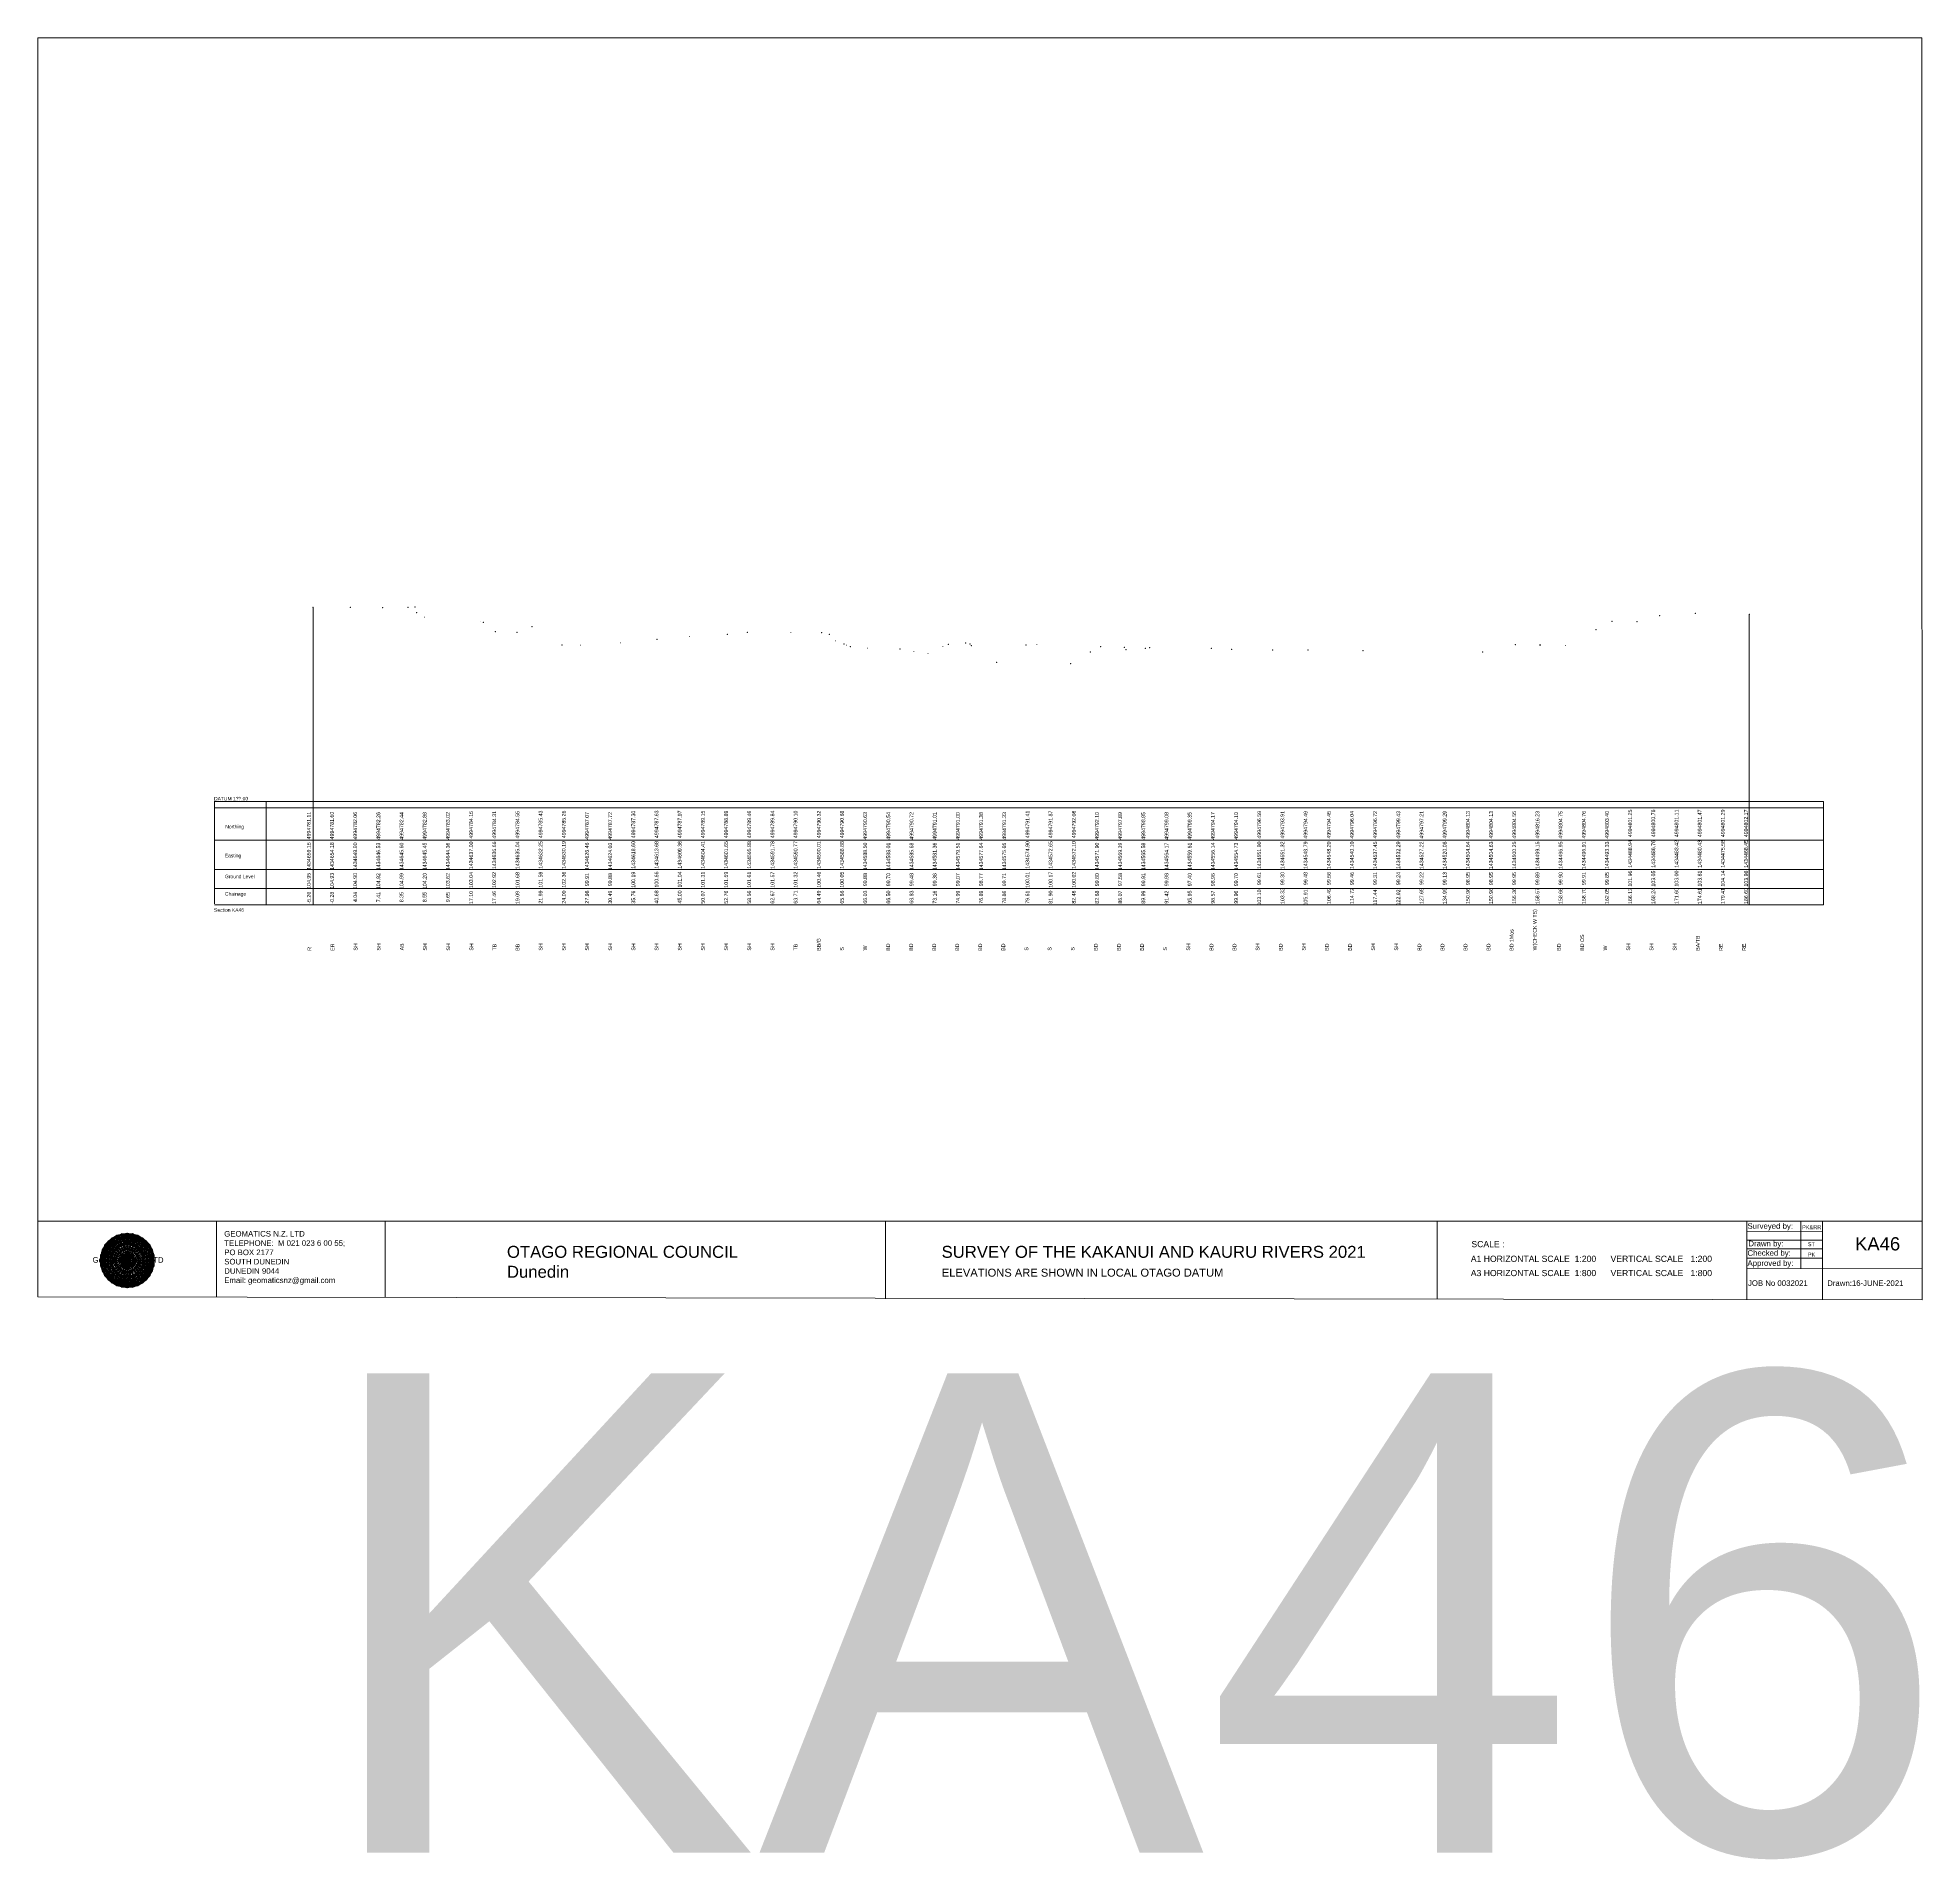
# Model space of a CAD drawing. Header units: millimetres. Extents: x -4102225 to 9709717, y -15023097 to 2258209.
# Drawn here: x 9457940 to 9709717, y -62299 to 181022 of the extents above; entities that cross this region are included whole.
import ezdxf

# ---------------------------------------------------------------- set-up
doc = ezdxf.new("R2010")
doc.units = ezdxf.units.MM
doc.header["$PDMODE"] = 35
doc.header["$PDSIZE"] = 20
doc.layers.get('0').update_dxf_attribs({"lineweight": 0})
doc.layers.add('geo', color=7, linetype='Continuous', lineweight=0)
doc.styles.get("Standard").update_dxf_attribs({"font": 'arial.ttf'})

# ---------------------------------------------------------------- blocks, each defined once
blk = doc.blocks.new('Geomatics_Circle_SPT')
at = {"layer": 'geo', "color": 2, "linetype": 'Continuous', "lineweight": 0}
for p, q in [((0, 25.2), (-25.2, 0)), ((-24.7, 4.9), (-4.9, 24.7)), ((-24.7, -4.9), (4.9, 24.7)), ((-9.7, 23.3), (-23.3, 9.6)), ((9.7, 23.3), (-23.3, -9.7)), ((-21, 14), (-14, 21)), ((-21, -14), (14, 21)), ((0, 0), (-17.8, 17.8)), ((-14, 21), (21, -14)), ((23.3, -9.7), (-9.7, 23.3)), ((-4.9, 24.7), (24.7, -4.9)), ((25.2, 0), (0, 25.2)), ((0, 0), (17.8, 17.8)), ((4.9, 24.7), (24.7, 4.9)), ((23.3, 9.7), (9.7, 23.3)), ((14, 21), (21, 14)), ((17.8, 18.1), (17.8, 18.1)), ((4.9, -24.7), (-24.7, 4.9)), ((-24.7, 0), (0, -24.7)), ((-23.3, 9.7), (9.7, -23.3)), ((14, -21), (-21, 14)), ((0, 0), (-17.8, -17.8)), ((21, 14), (-14, -21)), ((-9.7, -23.3), (23.3, 9.7)), ((24.7, 4.9), (-4.9, -24.7)), ((0, 0), (17.8, -17.8)), ((0, -24.8), (25.2, 0)), ((-4.9, -24.7), (-24.7, -4.9)), ((-23.3, -9.7), (-9.7, -23.3)), ((-14, -21), (-21, -14)), ((24.7, -4.9), (4.9, -24.7)), ((9.7, -23.3), (23.3, -9.7)), ((21, -14), (14, -21)), ((-17.8, -17.8), (-17.8, -17.8)), ((4.9, -24.7), (4.9, -24.7)), ((18.1, -17.8), (18.1, -17.8))]:
    blk.add_line(p, q, dxfattribs=at)
at = {"layer": 'geo', "color": 1, "linetype": 'Continuous', "lineweight": 0}
for p, q in [((-25.2, 0), (9.7, 23.3)), ((-25.2, 0), (-9.6, 23.3)), ((-4.9, 24.8), (-24.7, -4.9)), ((4.9, 24.7), (-24.7, 4.9)), ((14, 21), (-24.7, -4.9)), ((-14, 21), (-24.7, 4.9)), ((-23.3, 9.7), (0, 25.2)), ((-23.3, -9.6), (0, 25.2)), ((-23.3, -9.6), (17.8, 17.8)), ((-23.3, 9.7), (-17.8, 17.9)), ((-23.3, -9.6), (-17.8, 17.9)), ((-23.3, 9.7), (17.8, 17.8)), ((4.9, 24.8), (-21, -14)), ((-4.9, 24.7), (-21, 14)), ((14, 21), (-21, 14)), ((-14, 21), (-21, -14)), ((-17.9, 17.6), (-17.9, 17.6)), ((-17.8, 17.8), (9.7, 23.3)), ((-17.8, 17.8), (-9.6, 23.3)), ((-17.8, -17.8), (9.7, 23.3)), ((-17.8, -17.8), (-9.7, 23.3)), ((-9.7, -23.3), (-17.8, 17.8)), ((-17.8, 17.8), (9.7, -23.3)), ((-17.8, 17.8), (23.3, -9.6)), ((-17.8, 17.8), (23.3, 9.7)), ((4.9, 24.7), (-14, 21)), ((-4.9, 24.7), (-14, -20.9)), ((0, 0), (-14, 21)), ((-14, 21), (-4.9, -24.7)), ((-14, 21), (-14, 21)), ((24.7, -4.9), (-14, 21)), ((21, 14), (-14, 21)), ((-9.8, 23.1), (-9.8, 23.1)), ((-9.7, 23.3), (0, 25.2)), ((-9.7, 23.3), (0, -25.2)), ((-9.7, -23.3), (0, 25.2)), ((-9.6, 23.3), (17.8, -17.8)), ((-9.6, 23.3), (25.2, 0)), ((-9.6, 23.3), (17.8, 17.8)), ((-9.6, -23.3), (17.8, 17.9)), ((0, 0), (-4.9, 24.7)), ((-4.9, 24.7), (-4.9, 24.7)), ((21, -14), (-4.9, 24.7)), ((24.8, 4.9), (-4.9, 24.7)), ((14, 21), (-4.9, 24.7)), ((-0.2, 25.1), (-0.2, 25.1)), ((0, 25.2), (9.7, -23.3)), ((0, 25.2), (23.3, -9.7)), ((0, 25.2), (23.3, 9.7)), ((0, 25.2), (9.7, 23.3)), ((0, 0), (4.9, 24.7)), ((0, -25.2), (9.7, 23.3)), ((0, 0), (14, 21)), ((21, 14), (4.9, 24.8)), ((14, -21), (4.9, 24.7)), ((24.7, -4.9), (4.9, 24.7)), ((4.9, 24.7), (4.9, 24.7)), ((4.9, -24.7), (14, 21)), ((9.4, 23.3), (9.4, 23.3)), ((9.7, 23.3), (17.8, -17.8)), ((9.7, 23.3), (25.2, 0)), ((9.7, 23.3), (17.8, 17.9)), ((17.8, 17.8), (9.7, -23.3)), ((21, -14), (14, 21)), ((24.7, 4.9), (14, 21)), ((14, 21), (14, 21)), ((17.6, 17.9), (17.6, 17.9)), ((17.8, 17.8), (23.3, -9.7)), ((17.8, 17.8), (23.3, 9.7)), ((-25.2, 0), (23.3, 9.7)), ((-25.2, 0), (-23.3, 9.7)), ((-23.3, -9.7), (-25.2, 0)), ((-9.6, -23.3), (-25.2, 0)), ((9.7, -23.3), (-25.2, 0)), ((21, 14), (-24.7, 4.9)), ((-21, 14), (-24.7, -4.9)), ((0, 0), (-24.7, 4.9)), ((-24.7, 4.9), (-21, -14)), ((-24.7, 4.9), (-4.9, -24.7)), ((-24.7, 4.9), (14, -21)), ((-24.7, 4.9), (-24.7, 4.9)), ((0, 0), (-24.7, -4.9)), ((-17.8, -17.8), (-23.3, 9.7)), ((0, -25.2), (-23.3, 9.7)), ((-23.3, 9.7), (17.8, -17.8)), ((-23.3, 9.7), (25.2, 0)), ((-23.3, 9.4), (-23.3, 9.4)), ((-23.3, -9.7), (25.2, 0)), ((0, 0), (-21, 14)), ((-21, 14), (-14, -21)), ((-21, 14), (4.9, -24.7)), ((-21, 14), (-21, 14)), ((24.7, 4.9), (-21, 14)), ((0, 0), (-21, -14)), ((-17.8, -17.8), (23.3, 9.7)), ((-14, -21), (24.7, 4.9)), ((0, 0), (-14, -21)), ((25.2, 0), (-9.6, -23.3)), ((-4.9, -24.7), (21, 14)), ((0, 0), (-4.9, -24.7)), ((0, 0), (21, 14)), ((23.3, 9.7), (0, -25.2)), ((0, 0), (24.8, 4.9)), ((0, 0), (4.9, -24.7)), ((0, 0), (14, -21)), ((0, 0), (21, -14)), ((0, 0), (24.8, -4.9)), ((4.9, -24.7), (24.7, 4.9)), ((25.2, 0), (9.7, -23.3)), ((14, -21), (21, 14)), ((23.3, 9.7), (17.8, -17.8)), ((24.7, -4.9), (21, 14)), ((21, 14), (21, 14)), ((21, -14), (24.7, 4.9)), ((23.1, 9.8), (23.1, 9.8)), ((23.3, 9.7), (25.2, 0)), ((25.2, 0), (23.3, -9.6)), ((24.7, 4.9), (24.7, 4.9)), ((25.1, 0.2), (25.1, 0.2)), ((-25.2, 0), (23.3, -9.7)), ((-25.1, -0.2), (-25.1, -0.2)), ((-24.7, -4.9), (-24.7, -4.9)), ((-24.7, -4.9), (-14, -21)), ((-24.7, -4.9), (4.9, -24.7)), ((-24.7, -4.9), (21, -14)), ((-17.8, -17.8), (-23.3, -9.7)), ((0, -25.2), (-23.3, -9.6)), ((17.8, -17.8), (-23.3, -9.6)), ((-23.1, -9.8), (-23.1, -9.8)), ((-21, -14), (24.7, -4.9)), ((-21, -14), (-21, -14)), ((-21, -14), (-4.9, -24.7)), ((-21, -14), (14, -21)), ((23.3, -9.7), (-17.8, -17.8)), ((-14, -21), (21, -14)), ((-4.9, -24.7), (24.7, -4.9)), ((23.3, -9.6), (0, -25.2)), ((4.9, -24.7), (21, -14)), ((14, -21), (24.7, -4.9)), ((23.3, -9.6), (17.8, -17.8)), ((21, -14), (21, -14)), ((23.3, -9.4), (23.3, -9.4)), ((24.7, -4.9), (24.7, -4.9)), ((-9.6, -23.3), (-17.8, -17.8)), ((9.7, -23.3), (-17.8, -17.8)), ((-17.6, -17.9), (-17.6, -17.9)), ((-14, -21), (-14, -21)), ((-14, -21), (4.9, -24.7)), ((17.8, -17.8), (-9.7, -23.3)), ((0, -25.2), (-9.7, -23.3)), ((-9.4, -23.3), (-9.4, -23.3)), ((-4.9, -24.7), (14, -21)), ((-4.9, -24.7), (-4.9, -24.7)), ((9.7, -23.3), (0, -25.2)), ((0.2, -25.1), (0.2, -25.1)), ((4.9, -24.7), (4.9, -24.7)), ((17.8, -17.8), (9.7, -23.3)), ((9.8, -23.1), (9.8, -23.1)), ((14, -21), (14, -21)), ((17.9, -17.6), (17.9, -17.6))]:
    blk.add_line(p, q, dxfattribs=at)
at = {"layer": 'geo', "color": 114, "linetype": 'Continuous', "lineweight": 0}
for p, q in [((17.9, 17.8), (-25.2, 0)), ((-24.7, 4.9), (14, 21)), ((9.7, 23.3), (-23.3, 9.7)), ((-20.9, 14), (4.9, 24.7)), ((0, 25.2), (-17.8, 17.8)), ((-17.8, 17.8), (0, -25.2)), ((-14, 21), (-4.9, 24.7)), ((4.9, -24.7), (-14, 21)), ((0, 0), (-9.7, 23.3)), ((-4.9, 24.7), (14, -21)), ((17.8, -17.8), (0, 25.2)), ((0, 0), (9.7, 23.3)), ((4.9, 24.7), (21, -14)), ((23.3, -9.7), (9.7, 23.3)), ((14, 21), (24.7, -4.9)), ((25.2, 0), (17.8, 17.8)), ((-24.7, -4.9), (21, 14)), ((-14, -21), (-24.7, 4.9)), ((0, 0), (-23.3, 9.7)), ((-23.3, 9.7), (-9.7, -23.3)), ((0, 0), (-23.3, -9.7)), ((-4.9, -24.7), (-21, 14)), ((24.8, 4.9), (-20.9, -14)), ((0, 0), (-9.7, -23.3)), ((0, 0), (23.3, 9.7)), ((0, 0), (9.7, -23.3)), ((0, 0), (23.3, -9.7)), ((21, 14), (24.7, 4.9)), ((-25.2, 0), (-17.8, -17.8)), ((-21, -14), (-24.7, -4.9)), ((-17.8, -17.8), (25.2, 0)), ((24.8, -4.9), (-14, -21)), ((-9.6, -23.3), (23.3, -9.7)), ((21, -14), (-4.9, -24.8)), ((0, -25.2), (17.9, -17.8)), ((14, -21), (4.9, -24.8))]:
    blk.add_line(p, q, dxfattribs=at)
at = {"layer": 'geo', "color": 250, "linetype": 'Continuous', "lineweight": 0}
for p, q in [((-17.8, 17.8), (17.8, 17.8)), ((-17.8, -17.8), (-17.8, 17.8)), ((-14, 21), (-14, 21)), ((14, 21), (-14, 21)), ((-14, 20.9), (-14, -21)), ((-9.7, 23.3), (9.7, 23.3)), ((-9.7, -23.3), (-9.7, 23.3)), ((-4.9, 24.7), (4.9, 24.7)), ((-4.9, 24.7), (-4.9, -24.7)), ((0, 0), (0, 25.2)), ((4.9, 24.7), (4.9, -24.7)), ((9.7, -23.3), (9.7, 23.3)), ((14, 21), (14, -21)), ((17.8, -17.8), (17.8, 17.8)), ((0, 0), (-25.2, 0)), ((24.7, 4.9), (-24.7, 4.9)), ((-24.7, 4.9), (-24.7, -4.9)), ((-23.3, 9.7), (23.3, 9.7)), ((-23.3, 9.7), (-23.3, 9.7)), ((-23.3, -9.7), (-23.3, 9.7)), ((21, 14), (-21, 14)), ((-21, 14), (-21, -14)), ((0, 0), (0, -25.2)), ((0, 0), (25.2, 0)), ((21, 14), (21, 14)), ((21, -14), (21, 14)), ((23.3, 9.7), (23.3, -9.7)), ((24.7, 4.9), (24.7, 4.9)), ((24.7, -4.9), (24.7, 4.9)), ((-24.7, -4.9), (24.7, -4.9)), ((23.3, -9.7), (-23.3, -9.7)), ((-21, -14), (21, -14)), ((17.8, -17.8), (-17.8, -17.8)), ((-14, -21), (14, -21)), ((9.7, -23.3), (-9.7, -23.3)), ((-4.9, -24.7), (4.9, -24.7))]:
    blk.add_line(p, q, dxfattribs=at)
blk = doc.blocks.new('GeomaticsNZ TITLE BLOCK')
at = {"color": 7, "linetype": 'Continuous', "lineweight": 0}
for p, q in [((0, 94.9), (0, 1579.2)), ((0, 1579.2), (2363.4, 1579.2)), ((2363.4, 1579.2), (2364, 94.9)), ((2364, 94.9), (0, 94.9)), ((0, 94.9), (0, 0)), ((15.9, 94.9), (2364, 94.9)), ((224.3, 95.2), (224.3, -0.3)), ((2364, 94.9), (382.6, 94.9)), ((435.8, 95.2), (435.8, -0.7)), ((1063.4, 94.9), (1063.4, -2.4)), ((1755.4, 94.9), (1755.4, -2.6)), ((2143.9, 94.9), (2143.7, -3)), ((2211.5, 94.9), (2211.5, 36.1)), ((2238.6, 94.8), (2238.6, -3.2)), ((2364, -3.5), (2364, 94.9)), ((2143.9, 81.9), (2238.6, 81.7)), ((2143.9, 71), (2238.6, 71)), ((2143.6, 60.4), (2238.6, 60.4)), ((2143.8, 48.6), (2238.6, 48.6)), ((2143.8, 35.4), (2364, 35.3)), ((0, 0), (2364, -3.5))]:
    blk.add_line(p, q, dxfattribs=at)
at = {"color": 7, "linetype": 'Continuous', "lineweight": 0, "xscale": 1.36, "yscale": 1.36, "zscale": 1.36}
blk.add_blockref('Geomatics_Circle_SPT', (112.4, 45.7), dxfattribs=at)
at = {"color": 7, "linetype": 'Continuous', "lineweight": 0}
for s, p in [('PK&RR', (2213.2, 84.8)), ('ST', (2220.3, 63.6)), ('PK', (2220.4, 50.6))]:
    blk.add_text(s, height=5, dxfattribs=at).set_placement(p)
at = {"color": 7, "linetype": 'Continuous', "lineweight": 0, "attachment_point": 1}
for s, width, heights, insert, char_height in [('{\\C256;GEOMATICS N.Z. LTD                   \\PTELEPHONE:  M 021 023 6 00 55;\\PPO BOX 2177\\PSOUTH DUNEDIN\\PDUNEDIN 9044\\PEmail: geomaticsnz@gmail.com}', 3535.727, [94.7], (234, 82.7), 7), ('{\\C256;Surveyed by:}', 3535.727, [0], (2144.7, 92.4), 7), ('{\\C256;Geomatics N.Z. LTD                   }', 125.079, [15.8], (68.8, 49.9), 7), ('{\\C256;OTAGO REGIONAL COUNCIL\\PDunedin}', 3535.727, [0], (588.6, 64), 15), ('{\\C256;SURVEY OF THE KAKANUI AND KAURU RIVERS 2021}', 3535.727, [0], (1133.8, 64), 15), ('{\\C256;Checked by:}', 3535.727, [0], (2144.7, 58.6), 7), ('{\\C256;Drawn by:}', 3535.727, [0], (2145.8, 70.4), 7), ('{\\C256;ELEVATIONS ARE SHOWN IN LOCAL OTAGO DATUM}', 3535.727, [0], (1134.1, 35.4), 10), ('{\\C256;Approved by:}', 3535.727, [0], (2144.7, 45.9), 7), ('{\\C256;JOB No 0032021}', 3535.727, [0], (2145.3, 20.8), 7), ('{\\C256;Drawn:16-JUNE-2021}', 3535.727, [0], (2244.7, 20.7), 7)]:
    blk.add_mtext_dynamic_manual_height_columns(s, width=width, gutter_width=159, heights=heights, dxfattribs=dict(at, insert=insert, char_height=char_height))

msp = doc.modelspace()

# ---------------------------------------------------------------- linework, layer by layer
for p, q in [((9494737.274, 104952), (9494737.274, 65184.712)), ((9686596.632, 103982), (9686596.632, 65184.712)), ((9696513.464, 79008.972), (9696513.464, 65184.712))]:
    msp.add_line(p, q)
at = {"lineweight": 0}
for p, q in [((9481565.085, 79008.972), (9481565.085, 65311.49)), ((9481565.085, 79008.972), (9696513.464, 79008.972)), ((9481565.085, 78162.539), (9696513.464, 78162.539)), ((9488467.427, 79008.972), (9488467.427, 65184.712)), ((9481565.085, 73839.918), (9696513.464, 73839.918)), ((9481565.085, 69894.963), (9696513.464, 69894.963)), ((9481565.085, 67380.641), (9696513.464, 67380.641)), ((9481565.085, 65184.712), (9696513.464, 65184.712))]:
    msp.add_line(p, q, dxfattribs=at)
at = {"color": 7}
for p in [(9494737.274, 104952), (9499724.882, 104932), (9504036.272, 104902), (9507411.184, 104921), (9508353.01, 104991), (9508552.614, 104201), (9509651.496, 103621), (9674613.288, 103812), (9679413.145, 104142), (9686596.632, 103982), (9517097.337, 103041), (9517457.182, 102921), (9519094.853, 101681), (9521989.898, 101591), (9523996.495, 102360), (9544999.784, 101039), (9550068.328, 101309), (9552762.975, 101589), (9558557.195, 101609), (9562671.578, 101568), (9563706.944, 101318), (9666134.829, 101963), (9668243.605, 103053), (9671601.754, 103003), (9527981.661, 99910), (9530491.793, 99880), (9535762.236, 100190), (9540675.501, 100660), (9564489.449, 100458), (9565657.791, 100048), (9566027.44, 99878), (9566500.916, 99698), (9568834.266, 99478), (9573155.497, 99378), (9574989.541, 99068), (9576892.393, 98768), (9578860.788, 99708), (9579614.943, 100007), (9581904.48, 100167), (9582476.44, 100017), (9582677.366, 99797), (9589990.819, 99907), (9591418.813, 99977), (9598572.603, 98956), (9599962.694, 99696), (9603101.774, 99606), (9603324.52, 99296), (9605905.729, 99476), (9606486.624, 99556), (9614720.414, 99456), (9617435.17, 99305), (9622916.344, 99235), (9627646.387, 99215), (9634991.642, 99134), (9650960.004, 98952), (9650962.971, 98952), (9655356.228, 99947), (9658574.926, 99892), (9658655.669, 99899), (9658697.659, 99905), (9662050.243, 99853), (9586067.933, 97577), (9595948.783, 97400)]:
    msp.add_point(p, dxfattribs=at)
at = {"lineweight": 0}
msp.add_point((9481565.085, 79008.972), dxfattribs=at)
msp.add_point((9481565.085, 79008.972), dxfattribs=at)

# ---------------------------------------------------------------- block references
at = {"color": 7, "lineweight": 0, "xscale": 106.5053773992074, "yscale": 106.5053773992074, "zscale": 106.5053773992074}
msp.add_blockref('GeomaticsNZ TITLE BLOCK', (9457939.592, 12825.134), dxfattribs=at)

# ---------------------------------------------------------------- texts
at = {"lineweight": 0}
for s, height, p in [('DATUM 1??.00', 473.07414, (9481498.148, 79144.954)), ('Northing', 473.0741, (9483009.152, 75396.314)), ('Easting', 473.0741, (9482940.268, 71536.913)), ('Ground Level', 473.07414, (9482957.371, 68747.602)), ('Chainage', 473.0741, (9482959.63, 66423.466)), ('Section KA46', 473.07414, (9481498.137, 64266.797))]:
    msp.add_text(s, height=height, dxfattribs=at).set_placement(p)
for s, p in [(' -5.26  104.95  1434659.15  4994781.11', (9494405.962, 65162.543)), (' -0.28  104.93  1434654.18  4994781.60', (9497502.915, 65162.543)), ('  4.04  104.90  1434649.90  4994782.06', (9500599.867, 65175.844)), ('  7.41  104.92  1434646.53  4994782.26', (9503696.82, 65151.629)), ('  8.35  104.99  1434645.60  4994782.44', (9506793.773, 65156.404)), ('  8.55  104.20  1434645.45  4994782.88', (9509890.726, 65156.404)), ('  9.65  103.62  1434644.36  4994783.02', (9512987.678, 65155.722)), (' 17.10  103.04  1434637.00  4994784.15', (9516084.631, 65108.655)), (' 17.46  102.92  1434636.66  4994784.31', (9519181.584, 65108.655)), (' 19.09  101.68  1434635.04  4994784.55', (9522278.537, 65108.655)), (' 21.99  101.59  1434632.25  4994785.43', (9525375.489, 65164.248)), (' 24.00  102.36  1434630.19  4994785.26', (9528472.442, 65164.248)), (' 27.98   99.91  1434626.46  4994787.07', (9531569.395, 65164.248)), (' 30.49   99.88  1434624.03  4994787.72', (9534666.348, 65155.381)), (' 35.76  100.19  1434618.60  4994787.30', (9537763.3, 65155.381)), (' 40.68  100.66  1434613.68  4994787.63', (9540860.253, 65175.844)), (' 45.00  101.04  1434609.36  4994787.97', (9543957.206, 65175.844)), (' 50.07  101.31  1434604.41  4994789.15', (9547054.159, 65155.722)), (' 52.76  101.59  1434601.65  4994788.89', (9550151.111, 65155.722)), (' 58.56  101.61  1434595.88  4994789.46', (9553248.064, 65155.722)), (' 62.67  101.57  1434591.78  4994789.84', (9556345.017, 65158.45)), (' 63.71  101.32  1434590.77  4994790.10', (9559441.97, 65158.45)), (' 64.49  100.46  1434590.01  4994790.32', (9562538.922, 65158.45)), (' 65.66  100.05  1434588.88  4994790.68', (9565635.875, 65158.45)), (' 66.03   99.88  1434588.50  4994790.63', (9568732.828, 65158.45)), (' 66.50   99.70  1434588.01  4994790.54', (9571829.78, 65158.45)), (' 68.83   99.48  1434585.68  4994790.72', (9574926.733, 65158.45)), (' 73.16   99.38  1434581.36  4994791.01', (9578023.686, 65151.629)), (' 74.99   99.07  1434579.51  4994791.00', (9581120.639, 65151.629)), (' 76.89   98.77  1434577.64  4994791.38', (9584217.591, 65151.629)), (' 78.86   99.71  1434575.65  4994791.33', (9587314.544, 65151.629)), (' 79.61  100.01  1434574.90  4994791.41', (9590411.497, 65151.629)), (' 81.90  100.17  1434572.65  4994791.87', (9593508.45, 65156.404)), (' 82.48  100.02  1434572.10  4994792.08', (9596605.402, 65156.404)), (' 82.68   99.80  1434571.90  4994792.10', (9599702.355, 65156.404)), (' 86.07   97.58  1434569.39  4994797.89', (9602799.308, 65156.404)), (' 89.99   99.91  1434565.58  4994798.85', (9605896.261, 65156.404)), (' 91.42   99.98  1434564.17  4994799.08', (9608993.213, 65155.722)), (' 95.95   97.40  1434559.61  4994799.35', (9612090.166, 65155.722)), (' 98.57   98.96  1434556.14  4994794.17', (9615187.119, 65155.722)), (' 99.96   99.70  1434554.73  4994794.10', (9618284.072, 65155.722)), ('103.10   99.61  1434551.90  4994796.59', (9621381.024, 65108.655)), (' 103.32  99.30  1434551.32  4994793.91', (9624477.977, 65108.655)), ('105.91   99.48  1434548.79  4994794.49', (9627574.93, 65108.655)), (' 106.49  99.56  1434548.20  4994794.45', (9630671.883, 65108.655)), (' 114.72  99.46  1434540.10  4994796.04', (9633768.835, 65108.655)), ('117.44   99.31  1434537.45  4994796.72', (9636865.788, 65108.655)), ('122.92   99.24  1434532.29  4994799.43', (9639962.741, 65108.655)), (' 127.65  99.22  1434527.22  4994797.21', (9643059.694, 65108.655)), (' 134.99  99.13  1434520.08  4994799.29', (9646156.646, 65108.655)), (' 150.96  98.95  1434504.64  4994804.13', (9649253.599, 65108.655)), (' 150.96  98.95  1434504.63  4994804.13', (9652350.552, 65108.655)), (' 155.36  99.95  1434500.25  4994804.55', (9655447.504, 65108.655)), (' 158.57  99.89  1434499.15  4994816.23', (9658544.457, 65108.655)), (' 158.66  99.90  1434496.95  4994804.75', (9661641.41, 65108.655)), (' 158.70  99.91  1434496.91  4994804.76', (9664738.363, 65108.655)), (' 162.05  99.85  1434493.33  4994803.40', (9667835.315, 65108.655)), (' 166.13 101.96  1434488.94  4994801.25', (9670932.268, 65108.655)), (' 168.24 103.05  1434486.76  4994800.76', (9674029.221, 65108.655)), (' 171.60 103.00  1434483.42  4994801.11', (9677126.174, 65108.655)), (' 174.61 103.81  1434480.43  4994801.47', (9680223.126, 65108.655)), (' 179.41 104.14  1434475.58  4994801.29', (9683320.079, 65108.655)), (' 186.60 103.98  1434468.45  4994802.17', (9686417.032, 65108.655))]:
    msp.add_text(s, height=500, rotation=90).set_placement(p)
at = {"color": 4}
for s, p in [('  W(CHECK W TS)', (9658197.662, 58715.407)), ('  BB/G', (9562530.051, 58672.774)), ('  BD 1Mos', (9655101.279, 58672.774)), ('  BD OS', (9664512.87, 58672.774)), ('  BA/TB', (9679979.437, 58672.774)), ('  R', (9494495.916, 58669.023)), ('  ER', (9497575.587, 58668.682)), ('  SH', (9500663.784, 58692.556)), ('  SH', (9503760.508, 58692.556)), ('  AB', (9506848.705, 58724.957)), ('  SH', (9509936.903, 58692.556)), ('  SH', (9513033.627, 58692.556)), ('  SH', (9516130.351, 58692.556)), ('  TB', (9519218.548, 58707.563)), ('  BB', (9522298.219, 58672.774)), ('  SH', (9525386.416, 58692.556)), ('  SH', (9528483.14, 58692.556)), ('  SH', (9531579.864, 58692.556)), ('  SH', (9534676.588, 58692.556)), ('  SH', (9537773.312, 58692.556)), ('  SH', (9540870.036, 58692.556)), ('  SH', (9543966.76, 58692.556)), ('  SH', (9547063.484, 58692.556)), ('  SH', (9550160.208, 58692.556)), ('  SH', (9553256.932, 58692.556)), ('  SH', (9556353.656, 58692.556)), ('  TB', (9559441.854, 58707.563)), ('  S', (9565626.775, 58692.556)), ('  W', (9568714.972, 58715.407)), ('  BD', (9571794.643, 58672.774)), ('  BD', (9574874.314, 58672.774)), ('  BD', (9577953.985, 58672.774)), ('  BD', (9581033.655, 58672.774)), ('  BD', (9584113.326, 58672.774)), ('  BD', (9587192.997, 58672.774)), ('  S', (9590281.194, 58692.556)), ('  S', (9593377.918, 58692.556)), ('  S', (9596474.642, 58692.556)), ('  BD', (9599562.84, 58672.774)), ('  BD', (9602642.511, 58672.774)), ('  BD', (9605722.181, 58672.774)), ('  S', (9608810.379, 58692.556)), ('  SH', (9611907.103, 58692.556)), ('  BD', (9614995.3, 58672.774)), ('  BD', (9618074.971, 58672.774)), ('  SH', (9621163.168, 58692.556)), ('  BD', (9624251.366, 58672.774)), ('  SH', (9627339.563, 58692.556)), ('  BD', (9630427.76, 58672.774)), ('  BD', (9633507.431, 58672.774)), ('  SH', (9636595.629, 58692.556)), ('  SH', (9639692.353, 58692.556)), ('  BD', (9642780.55, 58672.774)), ('  BD', (9645860.221, 58672.774)), ('  BD', (9648939.891, 58672.774)), ('  BD', (9652019.562, 58672.774)), ('  BD', (9661424.332, 58672.774)), ('  W', (9667601.068, 58715.407)), ('  SH', (9670689.265, 58692.556)), ('  SH', (9673785.989, 58692.556)), ('  SH', (9676882.713, 58692.556)), ('  RE', (9683067.634, 58669.023)), ('  RE', (9686147.305, 58669.023))]:
    msp.add_text(s, height=500, rotation=90, dxfattribs=at).set_placement(p)
at = {"color": 7, "lineweight": 0}
for s, height, p in [('SCALE :  ', 823.5746, (9649481.252, 19463.085)), ('KA46', 1764.8028, (9700727.419, 19032.415)), ('A1 HORIZONTAL SCALE  1:200      VERTICAL SCALE   1:200 ', 823.57462, (9649399.281, 17502.23)), ('A3 HORIZONTAL SCALE  1:800      VERTICAL SCALE   1:800', 823.57462, (9649399.281, 15598.974)), ('KA46', 63996.9987, (9494581.19, -61390.526))]:
    msp.add_text(s, height=height, dxfattribs=at).set_placement(p)

doc.saveas('drawing.dxf')
